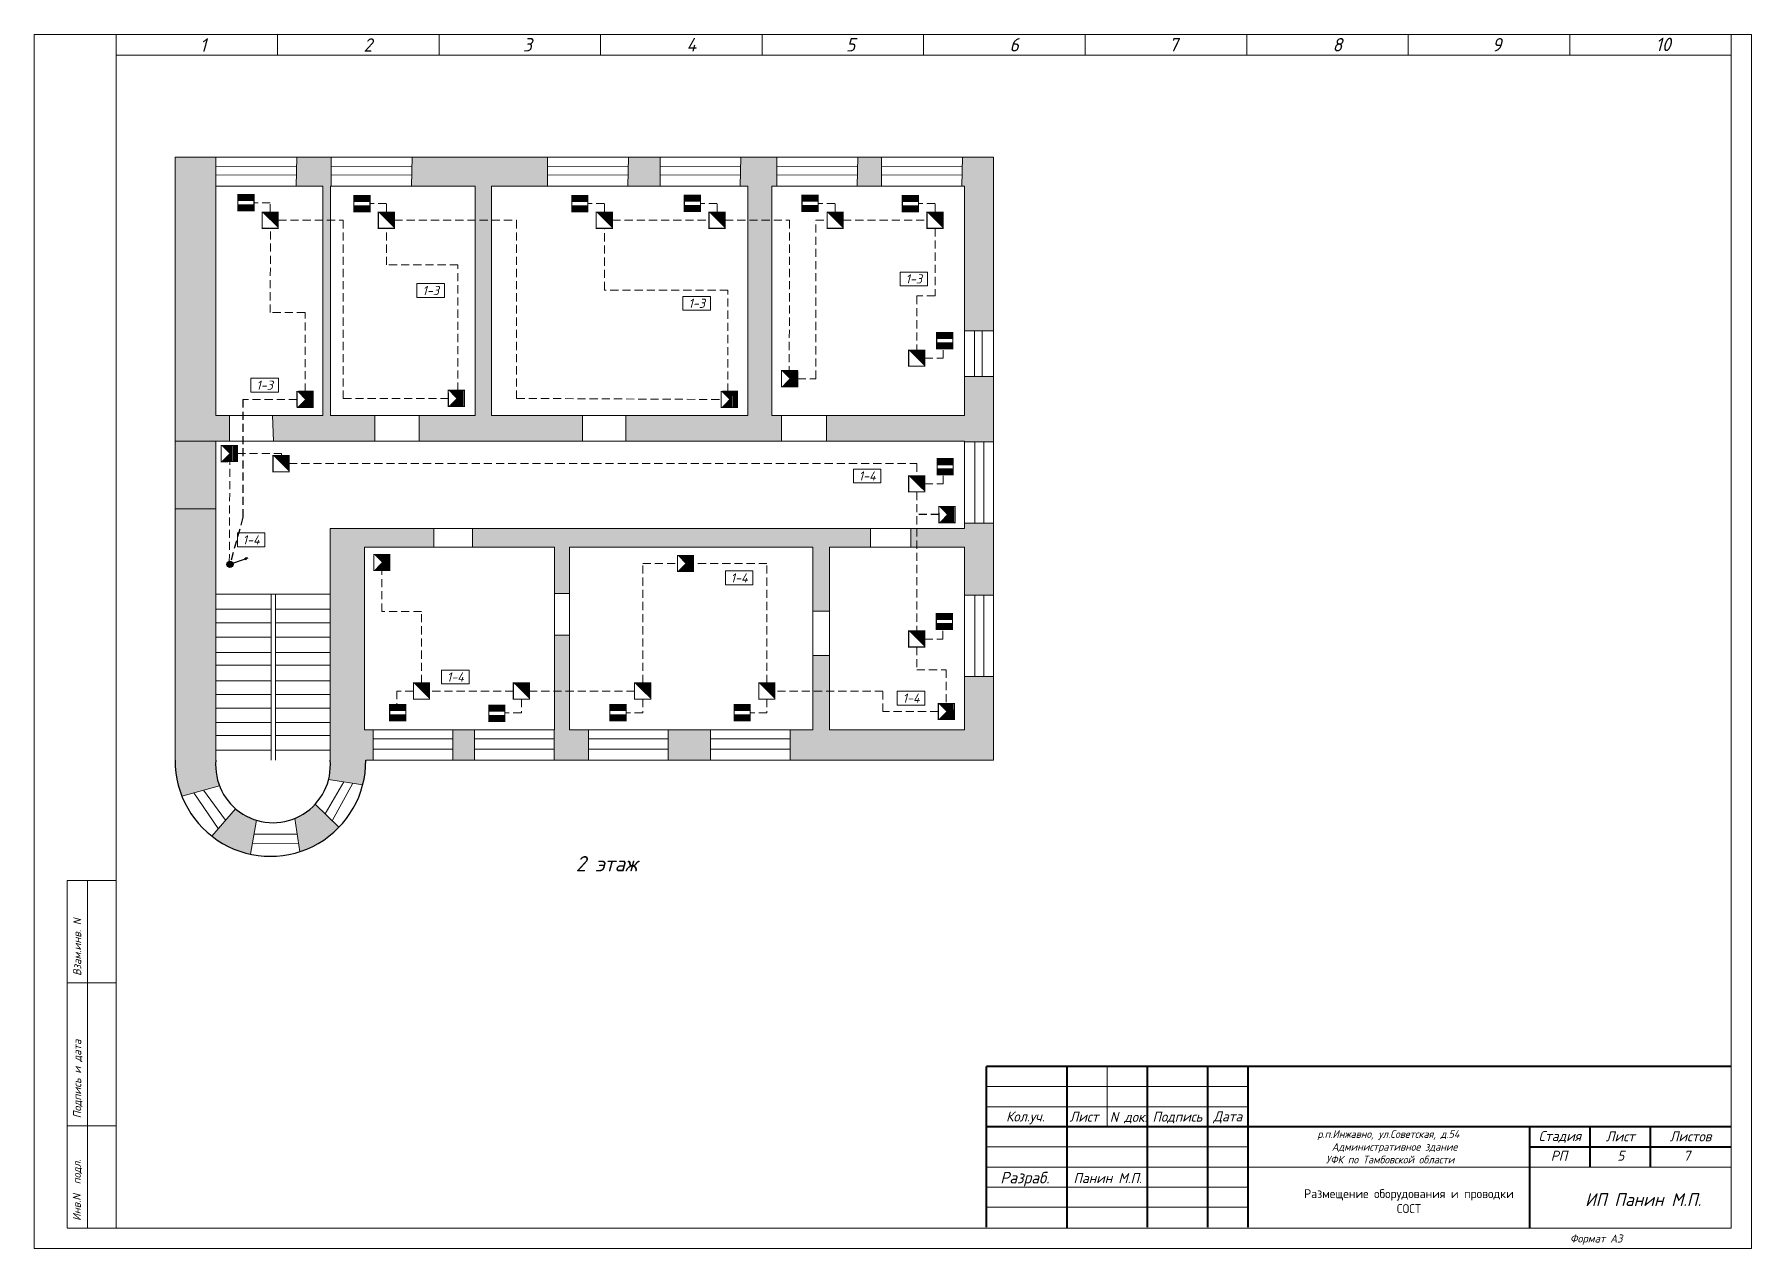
# Model space of a CAD drawing. Header units: inches. Extents: x -24 to 3888, y 393 to 1828.
# Drawn here: x 1377.4 to 1511.8, y 1169.9 to 1265 of the extents above; entities that cross this region are included whole.
import ezdxf

# ---------------------------------------------------------------- set-up
doc = ezdxf.new("R2010")
doc.units = ezdxf.units.IN
doc.header["$MEASUREMENT"] = 0
doc.linetypes.add('Caddy_Solid', pattern=[0])
doc.linetypes.add('HIDDEN2', pattern=[4.7625, 3.175, -1.5875])
doc.layers.get('0').transparency = 0.7
for name, color, linetype in [('BLK_12_THHN', 9, 'Continuous'), ('DESC', 7, 'Continuous'), ('LINK', 9, 'Continuous')]:
    doc.layers.add(name, color=color, linetype=linetype)
doc.styles.get("Standard").update_dxf_attribs({"font": 'GOST_Common Italic_0.ttf'})

msp = doc.modelspace()

# ---------------------------------------------------------------- texts
at = {"layer": 'DESC', "lineweight": 13}
for s, height, p in [('1', 1.05, (1390.33, 1263.6)), ('2', 1.05, (1403.13, 1263.6)), ('3', 1.05, (1415.61, 1263.62)), ('4', 1.05, (1428.41, 1263.62)), ('5', 1.05, (1440.89, 1263.62)), ('6', 1.05, (1453.69, 1263.62)), ('7', 1.05, (1466.17, 1263.62)), ('8', 1.05, (1478.97, 1263.62)), ('9', 1.05, (1491.45, 1263.62)), ('10', 1.048, (1504.25, 1263.65)), ('Формат А3', 0.629, (1497.55, 1170.4))]:
    msp.add_text(s, height=height, dxfattribs=at).set_placement(p)
for s, p in [('Взам.инв. N', (1381.04, 1191.27)), ('Подпись и дата', (1381.04, 1180.12)), ('Инв.N  подл.', (1381.01, 1172.09))]:
    msp.add_text(s, height=0.6288, rotation=90, dxfattribs=at).set_placement(p)
at = {"layer": 'DESC', "color": 7, "lineweight": 15}
for s, p in [('Кол.уч.', (1453.42, 1179.87)), ('Лист', (1458.39, 1179.86)), ('N док.', (1461.54, 1179.84)), ('РП', (1496.05, 1176.8)), ('5', (1501.25, 1176.8)), ('7', (1506.43, 1176.8))]:
    msp.add_text(s, height=0.787, dxfattribs=at).set_placement(p)
at = {"layer": 'DESC', "color": 0, "char_height": 0.72, "width": 2.16, "attachment_point": 5}
for s, insert in [('1-3', (1446.2, 1245.82)), ('1-3', (1408.39, 1244.91)), ('1-3', (1429.21, 1243.91)), ('1-3', (1395.39, 1237.5)), ('1-4', (1442.55, 1230.4)), ('1-4', (1394.34, 1225.4)), ('1-4', (1432.53, 1222.42)), ('1-4', (1410.32, 1214.66)), ('1-4', (1445.99, 1213.01))]:
    msp.add_mtext(s, dxfattribs=dict(at, insert=insert))
at = {"layer": 'DESC', "color": 0, "linetype": 'HIDDEN2', "ltscale": 0.3, "insert": (1419.75, 1200.65), "char_height": 1.2, "attachment_point": 1}
msp.add_mtext_dynamic_manual_height_columns('2 этаж', width=37.2731, gutter_width=1, heights=[2.89], dxfattribs=at)
at = {"layer": 'DESC', "lineweight": 15, "char_height": 0.787, "attachment_point": 5}
for s, insert, width in [('Подпись', (1466.83, 1180.19), 4.725), ('Дата', (1470.77, 1180.19), 3.15), ('Панин М.П.', (1461.37, 1175.44), 6.3)]:
    msp.add_mtext(s, dxfattribs=dict(at, insert=insert, width=width))
at = {"layer": 'DESC', "color": 0, "lineweight": 15, "insert": (1454.18, 1179.19), "char_height": 0.6, "attachment_point": 1}
msp.add_mtext_dynamic_manual_height_columns('\\pi23.60412;р.п.Инжавно, ул.Советская, д.54\\P\\pi24.36617; Административное здание \\P\\pi24.27003;УФК по Тамбовской области', width=59.1919, gutter_width=1, heights=[0], dxfattribs=at)
at = {"layer": 'DESC', "color": 0, "lineweight": 15, "attachment_point": 5}
for s, insert, char_height, width in [('Стадия', (1496.76, 1178.67), 0.787, 4.725), ('Лист', (1501.49, 1178.71), 0.787, 5.67), ('Листов', (1506.99, 1178.71), 0.787, 5.3325), ('Разраб.', (1454.89, 1175.36), 0.9, 7.0924), ('{\\fGOST Common|b0|i0|c204|p34;Размещение оборудования и проводки\\PСОСТ}', (1484.95, 1173.64), 0.7, 25.2)]:
    msp.add_mtext(s, dxfattribs=dict(at, insert=insert, char_height=char_height, width=width))
at = {"layer": 'DESC', "lineweight": 15, "insert": (1493.93, 1174.26), "char_height": 1, "attachment_point": 1}
msp.add_mtext_dynamic_manual_height_columns('\\pi4.80835;ИП Панин М.П.', width=17.9743, gutter_width=1, heights=[1.74], dxfattribs=at)

# ---------------------------------------------------------------- blocks, each defined once
blk = doc.blocks.new('Звуковой')
blk.add_lwpolyline([(0.1, 2.9, 0, 4, 0), (1.5, 1.51, 4, 4, 0)], format="xyseb")
at = {"const_width": 0.2}
blk.add_lwpolyline([(0, 0), (0, 3), (3, 3), (3, 0)], close=True, dxfattribs=at)
blk = doc.blocks.new('Объем')
at = {"const_width": 0.2}
blk.add_lwpolyline([(0, 0), (0, 3), (3, 3), (3, 0)], close=True, dxfattribs=at)
for points in [[(0.21, 2.94), (0.21, 0.09)], [(0.41, 2.94), (0.41, 0.09)], [(0.61, 2.94), (0.61, 0.09)], [(0.8, 2.94), (0.8, 0.09)], [(1.01, 2.94), (1.01, 0.09)], [(1.21, 2.94), (1.21, 0.09)], [(1.39, 1.52), (2.81, 2.97)], [(1.39, 2.94), (1.39, 0.09)], [(1.39, 1.48), (2.82, 0.03)], [(1.56, 2.93), (1.56, 1.76)], [(1.56, 0.09), (1.56, 1.25)], [(1.74, 0.06), (1.74, 1.05)], [(1.76, 2.94), (1.76, 1.94)], [(1.94, 2.95), (1.94, 2.15)], [(1.94, 0.06), (1.94, 0.87)], [(2.13, 2.93), (2.13, 2.33)], [(2.13, 0.05), (2.13, 0.66)], [(2.3, 2.93), (2.3, 2.52)], [(2.31, 0.06), (2.31, 0.48)], [(2.49, 2.94), (2.49, 2.7)], [(2.49, 0.07), (2.49, 0.29)]]:
    blk.add_lwpolyline(points, dxfattribs=at)

# ---------------------------------------------------------------- hatches: boundary and pattern name
at = {"layer": 'BLK_12_THHN'}
h = msp.add_hatch(color=0, dxfattribs=at)
h.dxf.hatch_style = 1
h.paths.add_polyline_path([(1392.93, 1223.48, -1), (1392.43, 1223.48, -1)])
h = msp.add_hatch(color=0, dxfattribs=at)
h.dxf.hatch_style = 1
h.paths.add_polyline_path([(1394.07, 1223.95), (1393.9, 1223.89), (1393.93, 1223.81)])
h.paths.add_polyline_path([(1393.88, 1223.97), (1393.9, 1223.89), (1394.07, 1223.95)])
at = {"layer": 'DESC'}
h = msp.add_hatch(color=0, dxfattribs=at)
h.dxf.hatch_style = 1
h.paths.add_polyline_path([(1388.4, 1233.13), (1391.58, 1233.13), (1392.64, 1233.13), (1392.64, 1235.13), (1391.58, 1235.13), (1391.58, 1253.08), (1391.58, 1255.34), (1388.4, 1255.34)])
h.paths.add_polyline_path([(1399.95, 1253.08), (1399.95, 1235.13), (1396.01, 1235.13), (1396.08, 1233.13), (1404.03, 1233.13), (1404.03, 1235.13), (1400.55, 1235.13), (1400.55, 1253.08), (1400.6, 1253.08), (1400.6, 1255.34), (1397.91, 1255.34), (1397.87, 1253.08)])
h.paths.add_polyline_path([(1406.93, 1255.34), (1406.88, 1253.08), (1411.86, 1253.08), (1411.86, 1235.13), (1407.49, 1235.13), (1407.49, 1233.13), (1420.28, 1233.13), (1420.28, 1235.13), (1413.15, 1235.13), (1413.15, 1253.08), (1417.53, 1253.08), (1417.53, 1255.34)])
h.paths.add_polyline_path([(1426.34, 1253.08), (1426.34, 1255.34), (1423.86, 1255.34), (1423.81, 1253.08)], flags=17)
h.paths.add_polyline_path([(1435.09, 1253.08), (1435.48, 1253.08), (1435.48, 1255.34), (1432.67, 1255.34), (1432.62, 1253.08), (1433.2, 1253.08), (1433.2, 1235.13), (1423.65, 1235.13), (1423.65, 1233.13), (1435.85, 1233.13), (1435.85, 1235.13), (1435.09, 1235.13)])
h.paths.add_polyline_path([(1441.77, 1253.08), (1443.68, 1253.08), (1443.68, 1255.34), (1441.81, 1255.34)])
h.paths.add_polyline_path([(1450.17, 1253.08), (1450.17, 1241.75), (1452.44, 1241.75), (1452.44, 1255.34), (1450.01, 1255.34), (1449.96, 1253.08)])
at = {"layer": 'DESC', "lineweight": 15}
h = msp.add_hatch(color=0, dxfattribs=at)
h.dxf.hatch_style = 1
h.paths.add_polyline_path([(1393.3, 1251.62), (1393.3, 1251.15), (1394.56, 1251.15), (1394.56, 1251.62)])
h.paths.add_polyline_path([(1394.56, 1251.95), (1394.56, 1252.41), (1393.3, 1252.41), (1393.3, 1251.95)])
h = msp.add_hatch(color=0, dxfattribs=at)
h.dxf.hatch_style = 1
h.paths.add_polyline_path([(1402.38, 1251.55), (1402.38, 1251.08), (1403.64, 1251.08), (1403.64, 1251.55)])
h.paths.add_polyline_path([(1403.64, 1251.87), (1403.64, 1252.34), (1402.38, 1252.34), (1402.38, 1251.87)])
h = msp.add_hatch(color=0, dxfattribs=at)
h.dxf.hatch_style = 1
h.paths.add_polyline_path([(1419.43, 1251.55), (1419.43, 1251.08), (1420.69, 1251.08), (1420.69, 1251.55)])
h.paths.add_polyline_path([(1420.69, 1251.87), (1420.69, 1252.34), (1419.43, 1252.34), (1419.43, 1251.87)])
h = msp.add_hatch(color=0, dxfattribs=at)
h.dxf.hatch_style = 1
h.paths.add_polyline_path([(1428.24, 1251.57), (1428.24, 1251.1), (1429.5, 1251.1), (1429.5, 1251.57)])
h.paths.add_polyline_path([(1429.5, 1251.9), (1429.5, 1252.36), (1428.24, 1252.36), (1428.24, 1251.9)])
h = msp.add_hatch(color=0, dxfattribs=at)
h.dxf.hatch_style = 1
h.paths.add_polyline_path([(1437.45, 1251.57), (1437.45, 1251.1), (1438.71, 1251.1), (1438.71, 1251.57)])
h.paths.add_polyline_path([(1438.71, 1251.9), (1438.71, 1252.36), (1437.45, 1252.36), (1437.45, 1251.9)])
h = msp.add_hatch(color=0, dxfattribs=at)
h.dxf.hatch_style = 1
h.paths.add_polyline_path([(1445.3, 1251.55), (1445.3, 1251.08), (1446.56, 1251.08), (1446.56, 1251.55)])
h.paths.add_polyline_path([(1446.56, 1251.87), (1446.56, 1252.34), (1445.3, 1252.34), (1445.3, 1251.87)])
h = msp.add_hatch(color=0, dxfattribs=at)
h.dxf.hatch_style = 1
h.paths.add_polyline_path([(1447.99, 1240.82), (1447.99, 1240.35), (1449.25, 1240.35), (1449.25, 1240.82)])
h.paths.add_polyline_path([(1449.25, 1241.15), (1449.25, 1241.61), (1447.99, 1241.61), (1447.99, 1241.15)])
at = {"layer": 'DESC'}
h = msp.add_hatch(color=0, dxfattribs=at)
h.dxf.hatch_style = 1
h.paths.add_polyline_path([(1403.22, 1224.82), (1408.63, 1224.82), (1408.63, 1226.28), (1400.52, 1226.28), (1400.52, 1208.14, -0.083975), (1400.4, 1206.65), (1403.08, 1206.23, 0.06482), (1403.31, 1208.14), (1403.89, 1208.14), (1403.89, 1210.54), (1403.22, 1210.54)])
h.paths.add_polyline_path([(1411.67, 1226.28), (1411.67, 1224.82), (1418.09, 1224.82), (1418.09, 1221.19), (1419.26, 1221.19), (1419.26, 1224.82), (1438.3, 1224.82), (1438.3, 1219.81), (1439.6, 1219.81), (1439.6, 1224.82), (1442.8, 1224.82), (1442.8, 1226.28)])
h.paths.add_polyline_path([(1452.44, 1233.08), (1452.44, 1238.18), (1450.17, 1238.18), (1450.17, 1235.13), (1439.36, 1235.13), (1439.36, 1233.13), (1450.17, 1233.13), (1450.17, 1233.08)])
h.paths.add_polyline_path([(1450.17, 1224.82), (1450.17, 1221.06), (1452.44, 1221.06), (1452.44, 1226.71), (1450.17, 1226.71), (1450.17, 1226.28), (1445.97, 1226.28), (1445.97, 1224.82)])
h.paths.add_polyline_path([(1452.44, 1214.69), (1450.17, 1214.69), (1450.17, 1210.54), (1439.6, 1210.54), (1439.6, 1216.34), (1438.3, 1216.34), (1438.3, 1210.54), (1436.53, 1210.54), (1436.53, 1208.14), (1452.44, 1208.14)])
at = {"layer": 'DESC', "lineweight": 15}
h = msp.add_hatch(color=0, dxfattribs=at)
h.dxf.hatch_style = 1
h.paths.add_polyline_path([(1448.03, 1230.96), (1448.03, 1230.49), (1449.29, 1230.49), (1449.29, 1230.96)])
h.paths.add_polyline_path([(1449.29, 1231.28), (1449.29, 1231.75), (1448.03, 1231.75), (1448.03, 1231.28)])
at = {"layer": 'DESC'}
h = msp.add_hatch(color=0, dxfattribs=at)
h.dxf.hatch_style = 1
h.paths.add_polyline_path([(1391.58, 1227.82), (1388.4, 1227.82), (1388.4, 1208.14, 0.096484), (1388.92, 1205.34), (1391.86, 1206.15, -0.11354), (1391.58, 1208.14)])
h.paths.add_polyline_path([(1394.75, 1203.45, -0.105182), (1393.12, 1204.35), (1391.27, 1202.21, 0.112863), (1394.28, 1200.8)])
h.paths.add_polyline_path([(1401.2, 1202.9), (1399.35, 1204.7, -0.109697), (1397.75, 1203.59), (1398.14, 1200.99, 0.122737)])
at = {"layer": 'DESC', "lineweight": 15}
h = msp.add_hatch(color=0, dxfattribs=at)
h.dxf.hatch_style = 1
h.paths.add_polyline_path([(1447.96, 1218.84), (1447.96, 1218.38), (1449.22, 1218.38), (1449.22, 1218.84)])
h.paths.add_polyline_path([(1449.22, 1219.17), (1449.22, 1219.64), (1447.96, 1219.64), (1447.96, 1219.17)])
at = {"layer": 'DESC'}
h = msp.add_hatch(color=0, dxfattribs=at)
h.dxf.hatch_style = 1
h.paths.add_polyline_path([(1426.97, 1210.54), (1426.97, 1208.14), (1430.3, 1208.14), (1430.3, 1210.54)])
h.paths.add_polyline_path([(1420.75, 1208.14), (1420.75, 1210.54), (1419.26, 1210.54), (1419.26, 1217.94), (1418.09, 1217.94), (1418.09, 1210.54), (1418.06, 1208.14)])
h.paths.add_polyline_path([(1411.83, 1210.54), (1410.12, 1210.54), (1410.12, 1208.14), (1411.83, 1208.14)])
at = {"layer": 'DESC', "lineweight": 15}
h = msp.add_hatch(color=0, dxfattribs=at)
h.dxf.hatch_style = 1
h.paths.add_polyline_path([(1405.18, 1211.71), (1405.18, 1211.24), (1406.44, 1211.24), (1406.44, 1211.71)])
h.paths.add_polyline_path([(1406.44, 1212.04), (1406.44, 1212.5), (1405.18, 1212.5), (1405.18, 1212.04)])
h = msp.add_hatch(color=0, dxfattribs=at)
h.dxf.hatch_style = 1
h.paths.add_polyline_path([(1412.94, 1211.66), (1412.94, 1211.19), (1414.2, 1211.19), (1414.2, 1211.66)])
h.paths.add_polyline_path([(1414.2, 1211.99), (1414.2, 1212.45), (1412.94, 1212.45), (1412.94, 1211.99)])
h = msp.add_hatch(color=0, dxfattribs=at)
h.dxf.hatch_style = 1
h.paths.add_polyline_path([(1422.42, 1211.71), (1422.42, 1211.24), (1423.68, 1211.24), (1423.68, 1211.71)])
h.paths.add_polyline_path([(1423.68, 1212.04), (1423.68, 1212.5), (1422.42, 1212.5), (1422.42, 1212.04)])
h = msp.add_hatch(color=0, dxfattribs=at)
h.dxf.hatch_style = 1
h.paths.add_polyline_path([(1432.14, 1211.71), (1432.14, 1211.24), (1433.4, 1211.24), (1433.4, 1211.71)])
h.paths.add_polyline_path([(1433.4, 1212.04), (1433.4, 1212.5), (1432.14, 1212.5), (1432.14, 1212.04)])
at = {"layer": 'LINK'}
h = msp.add_hatch(color=0, dxfattribs=at)
h.dxf.hatch_style = 1
h.paths.add_polyline_path([(1391.58, 1233.13), (1388.4, 1233.13), (1388.4, 1227.82), (1391.58, 1227.82)])

# ---------------------------------------------------------------- linework, layer by layer
at = {"layer": 'BLK_12_THHN', "color": 0, "lineweight": 15}
for p, q in [((1388.4, 1255.34), (1452.44, 1255.34)), ((1388.4, 1208.14), (1388.4, 1255.34)), ((1391.58, 1253.08), (1391.58, 1255.34)), ((1397.87, 1253.08), (1397.91, 1255.34)), ((1400.6, 1253.08), (1400.6, 1255.34)), ((1406.88, 1253.08), (1406.93, 1255.34)), ((1417.53, 1253.08), (1417.53, 1255.34)), ((1423.81, 1253.08), (1423.86, 1255.34)), ((1426.34, 1253.08), (1426.34, 1255.34)), ((1432.62, 1253.08), (1432.67, 1255.34)), ((1435.48, 1253.08), (1435.48, 1255.34)), ((1441.77, 1253.08), (1441.81, 1255.34)), ((1443.68, 1253.08), (1443.68, 1255.34)), ((1449.96, 1253.08), (1450.01, 1255.34)), ((1452.44, 1255.34), (1452.44, 1208.14)), ((1391.58, 1254.61), (1397.9, 1254.64)), ((1391.58, 1253.97), (1397.89, 1253.93)), ((1400.6, 1254.61), (1406.92, 1254.64)), ((1400.6, 1253.97), (1406.9, 1253.93)), ((1417.53, 1254.61), (1423.84, 1254.64)), ((1417.53, 1253.97), (1423.83, 1253.93)), ((1426.34, 1254.61), (1432.65, 1254.64)), ((1426.34, 1253.97), (1432.64, 1253.93)), ((1435.48, 1254.61), (1441.8, 1254.64)), ((1435.48, 1253.97), (1441.78, 1253.93)), ((1443.68, 1254.61), (1449.99, 1254.64)), ((1443.68, 1253.97), (1449.98, 1253.93)), ((1391.58, 1253.08), (1399.95, 1253.08)), ((1391.58, 1253.08), (1391.58, 1235.13)), ((1399.95, 1253.08), (1399.95, 1235.13)), ((1400.55, 1253.08), (1411.86, 1253.08)), ((1400.55, 1235.13), (1400.55, 1253.08)), ((1411.86, 1253.08), (1411.86, 1235.13)), ((1413.15, 1253.08), (1433.2, 1253.08)), ((1413.15, 1235.13), (1413.15, 1253.08)), ((1433.2, 1253.08), (1433.2, 1235.13)), ((1435.09, 1253.08), (1450.17, 1253.08)), ((1435.09, 1235.13), (1435.09, 1253.08)), ((1450.17, 1253.08), (1450.17, 1235.13)), ((1450.17, 1241.75), (1452.44, 1241.75)), ((1450.95, 1241.75), (1450.95, 1238.18)), ((1451.55, 1241.75), (1451.55, 1238.18)), ((1450.17, 1238.18), (1452.44, 1238.18)), ((1399.95, 1235.13), (1391.58, 1235.13)), ((1392.64, 1235.13), (1392.64, 1233.13)), ((1396.01, 1235.13), (1396.08, 1233.13)), ((1411.86, 1235.13), (1400.55, 1235.13)), ((1404.03, 1235.13), (1404.03, 1233.13)), ((1407.49, 1235.13), (1407.49, 1233.13)), ((1433.2, 1235.13), (1413.15, 1235.13)), ((1420.28, 1235.13), (1420.28, 1233.13)), ((1423.65, 1233.13), (1423.65, 1235.13)), ((1450.17, 1235.13), (1435.09, 1235.13)), ((1435.85, 1235.13), (1435.85, 1233.13)), ((1439.36, 1235.13), (1439.36, 1233.13)), ((1391.58, 1233.13), (1388.4, 1233.13)), ((1391.58, 1233.13), (1391.58, 1208.14)), ((1391.58, 1233.13), (1450.17, 1233.13)), ((1450.17, 1233.13), (1450.17, 1226.28)), ((1450.17, 1233.08), (1452.44, 1233.08)), ((1450.98, 1233.08), (1450.98, 1226.71)), ((1451.69, 1233.08), (1451.69, 1226.71)), ((1391.58, 1227.82), (1388.4, 1227.82)), ((1450.17, 1226.28), (1400.52, 1226.28)), ((1400.52, 1226.28), (1400.52, 1208.14)), ((1408.63, 1226.28), (1408.63, 1224.82)), ((1411.67, 1226.28), (1411.67, 1224.82)), ((1442.8, 1226.28), (1442.8, 1224.82)), ((1445.97, 1226.28), (1445.97, 1224.82)), ((1450.17, 1226.71), (1452.44, 1226.71)), ((1403.22, 1224.82), (1418.09, 1224.82)), ((1403.22, 1210.54), (1403.22, 1224.82)), ((1418.09, 1224.82), (1418.09, 1210.54)), ((1419.26, 1224.82), (1419.26, 1210.54)), ((1438.3, 1224.82), (1419.26, 1224.82)), ((1438.3, 1210.54), (1438.3, 1224.82)), ((1439.6, 1224.82), (1450.17, 1224.82)), ((1439.6, 1210.54), (1439.6, 1224.82)), ((1450.17, 1224.82), (1450.17, 1210.54)), ((1391.58, 1221.15), (1400.52, 1221.15)), ((1395.9, 1221.15), (1395.9, 1208.14)), ((1396.25, 1221.15), (1396.25, 1208.14)), ((1418.09, 1221.19), (1419.26, 1221.19)), ((1450.17, 1221.06), (1452.44, 1221.06)), ((1450.98, 1221.06), (1450.98, 1214.69)), ((1451.69, 1221.06), (1451.69, 1214.69)), ((1391.58, 1219.98), (1395.9, 1219.98)), ((1396.25, 1219.98), (1400.52, 1219.98)), ((1438.3, 1219.81), (1439.6, 1219.81)), ((1391.58, 1218.9), (1395.9, 1218.9)), ((1391.58, 1217.77), (1395.9, 1217.77)), ((1396.25, 1218.9), (1400.52, 1218.9)), ((1396.25, 1217.77), (1400.52, 1217.77)), ((1418.09, 1217.94), (1419.26, 1217.94)), ((1391.58, 1216.58), (1395.9, 1216.58)), ((1396.25, 1216.58), (1400.52, 1216.58)), ((1438.3, 1216.34), (1439.6, 1216.34)), ((1391.58, 1215.59), (1395.9, 1215.59)), ((1396.25, 1215.59), (1400.52, 1215.59)), ((1391.58, 1214.37), (1395.9, 1214.37)), ((1396.25, 1214.37), (1400.52, 1214.37)), ((1450.17, 1214.69), (1452.44, 1214.69)), ((1391.58, 1213.3), (1395.9, 1213.3)), ((1396.25, 1213.3), (1400.52, 1213.3)), ((1391.58, 1212.22), (1395.9, 1212.22)), ((1391.58, 1211.09), (1395.9, 1211.09)), ((1396.25, 1212.22), (1400.52, 1212.22)), ((1396.25, 1211.09), (1400.52, 1211.09)), ((1391.58, 1210.08), (1395.9, 1210.08)), ((1396.25, 1210.08), (1400.52, 1210.08)), ((1418.09, 1210.54), (1403.22, 1210.54)), ((1403.89, 1210.54), (1403.89, 1208.14)), ((1403.89, 1209.82), (1410.12, 1209.82)), ((1410.12, 1210.54), (1410.12, 1208.14)), ((1411.83, 1210.54), (1411.83, 1208.14)), ((1411.83, 1209.82), (1418.06, 1209.82)), ((1418.06, 1210.54), (1418.06, 1208.14)), ((1419.26, 1210.54), (1438.3, 1210.54)), ((1420.75, 1210.54), (1420.75, 1208.14)), ((1420.75, 1209.82), (1426.97, 1209.82)), ((1426.97, 1210.54), (1426.97, 1208.14)), ((1430.3, 1210.54), (1430.3, 1208.14)), ((1430.3, 1209.82), (1436.53, 1209.82)), ((1436.53, 1210.54), (1436.53, 1208.14)), ((1450.17, 1210.54), (1439.6, 1210.54)), ((1391.58, 1208.93), (1395.9, 1208.93)), ((1396.25, 1208.93), (1400.52, 1208.93)), ((1403.89, 1209.01), (1410.12, 1209.01)), ((1411.83, 1209.01), (1418.06, 1209.01)), ((1420.75, 1209.01), (1426.97, 1209.01)), ((1430.3, 1209.01), (1436.53, 1209.01)), ((1452.44, 1208.14), (1403.31, 1208.14)), ((1388.92, 1205.34), (1391.86, 1206.15)), ((1389.84, 1205.59), (1391.77, 1202.8)), ((1390.62, 1205.81), (1392.33, 1203.45)), ((1401.58, 1206.47), (1400.13, 1203.94)), ((1400.4, 1206.65), (1403.08, 1206.23)), ((1402.29, 1206.36), (1400.69, 1203.4)), ((1391.27, 1202.21), (1393.12, 1204.35)), ((1399.35, 1204.7), (1401.2, 1202.9)), ((1394.75, 1203.45), (1394.28, 1200.8)), ((1397.75, 1203.59), (1398.14, 1200.99)), ((1394.42, 1201.63), (1398.04, 1201.66)), ((1394.55, 1202.35), (1397.93, 1202.37))]:
    msp.add_line(p, q, dxfattribs=at)
at = {"layer": 'BLK_12_THHN', "color": 0}
for p, q in [((1394.07, 1223.95), (1392.96, 1223.57)), ((1394.07, 1223.95), (1393.88, 1223.97)), ((1393.93, 1223.81), (1393.88, 1223.97))]:
    msp.add_line(p, q, dxfattribs=at)
msp.add_circle((1392.68, 1223.48), 0.249, dxfattribs=at)
for centre, radius, start, end in [((1395.85, 1208.09), 7.46, 179.5769, 0.4231), ((1396.05, 1207.75), 4.49, 174.9099, 5.0901)]:
    msp.add_arc(centre, radius, start, end, dxfattribs=at)
at = {"layer": 'DESC', "linetype": 'Caddy_Solid', "lineweight": 15}
for p, q in [((1383.77, 1263.36), (1383.77, 1264.96)), ((1396.41, 1263.36), (1396.41, 1264.96)), ((1409.05, 1263.36), (1409.05, 1264.96)), ((1421.69, 1263.36), (1421.69, 1264.96)), ((1434.33, 1263.36), (1434.33, 1264.96)), ((1446.97, 1263.36), (1446.97, 1264.96)), ((1459.61, 1263.36), (1459.61, 1264.96)), ((1472.25, 1263.36), (1472.25, 1264.96)), ((1484.89, 1263.36), (1484.89, 1264.96)), ((1497.53, 1263.36), (1497.53, 1264.96)), ((1510.17, 1263.36), (1510.17, 1264.96)), ((1383.77, 1263.34), (1510.17, 1263.34)), ((1383.77, 1263.34), (1383.77, 1171.52)), ((1510.17, 1263.34), (1510.17, 1171.52)), ((1379.93, 1171.54), (1379.93, 1198.74)), ((1379.93, 1198.74), (1383.77, 1198.74)), ((1381.53, 1198.74), (1381.53, 1171.54)), ((1379.93, 1190.72), (1383.77, 1190.72)), ((1379.93, 1179.54), (1383.77, 1179.54)), ((1510.17, 1171.52), (1379.93, 1171.52))]:
    msp.add_line(p, q, dxfattribs=at)
at = {"layer": 'DESC', "color": 0, "linetype": 'HIDDEN2', "lineweight": 15, "ltscale": 0.2}
for p, q in [((1395.83, 1251.77), (1394.54, 1251.77)), ((1395.83, 1251.04), (1395.83, 1251.77)), ((1404.92, 1251.71), (1403.62, 1251.71)), ((1404.92, 1251.04), (1404.92, 1251.71)), ((1421.98, 1251.71), (1420.68, 1251.71)), ((1421.98, 1251.04), (1421.98, 1251.71)), ((1430.8, 1251.71), (1429.51, 1251.71)), ((1430.8, 1251.04), (1430.8, 1251.71)), ((1440.04, 1251.71), (1438.74, 1251.71)), ((1440.04, 1251.04), (1440.04, 1251.71)), ((1447.86, 1251.71), (1446.57, 1251.71)), ((1447.86, 1251.04), (1447.86, 1251.71)), ((1396.46, 1250.41), (1401.55, 1250.41)), ((1401.55, 1250.41), (1401.55, 1236.47)), ((1405.55, 1250.41), (1415.11, 1250.41)), ((1415.11, 1250.41), (1415.11, 1236.47)), ((1422.61, 1250.41), (1430.17, 1250.41)), ((1431.43, 1250.41), (1436.48, 1250.41)), ((1436.48, 1250.41), (1436.45, 1238.61)), ((1438.52, 1238.01), (1438.52, 1250.41)), ((1438.52, 1250.41), (1439.41, 1250.41)), ((1440.67, 1250.41), (1447.23, 1250.41)), ((1395.83, 1243.19), (1395.85, 1249.78)), ((1404.92, 1246.92), (1404.92, 1249.78)), ((1421.98, 1244.95), (1421.98, 1249.78)), ((1447.86, 1249.78), (1447.86, 1244.49)), ((1410.52, 1246.92), (1404.92, 1246.92)), ((1410.52, 1237.07), (1410.52, 1246.92)), ((1431.65, 1244.95), (1421.98, 1244.95)), ((1431.65, 1236.99), (1431.65, 1244.95)), ((1447.86, 1244.49), (1446.43, 1244.49)), ((1446.43, 1244.49), (1446.43, 1240.24)), ((1398.56, 1243.19), (1395.83, 1243.19)), ((1398.56, 1237.01), (1398.56, 1243.19)), ((1447.06, 1239.61), (1448.51, 1239.61)), ((1448.51, 1239.61), (1448.51, 1240.29)), ((1437.11, 1238.01), (1438.52, 1238.01)), ((1397.93, 1236.38), (1393.7, 1236.38)), ((1401.55, 1236.47), (1409.77, 1236.47)), ((1415.11, 1236.47), (1431.13, 1236.38)), ((1392.63, 1223.65), (1392.67, 1231.52)), ((1393.26, 1232.15), (1396.71, 1232.15)), ((1396.71, 1232.15), (1396.71, 1231.99)), ((1397.31, 1231.36), (1446.43, 1231.36)), ((1446.43, 1231.36), (1446.43, 1230.41)), ((1447.06, 1229.78), (1448.51, 1229.78)), ((1448.51, 1229.78), (1448.51, 1230.46)), ((1446.43, 1229.15), (1446.43, 1218.27)), ((1424.98, 1214.19), (1424.98, 1223.54)), ((1424.98, 1223.54), (1427.7, 1223.54)), ((1434.7, 1223.55), (1428.96, 1223.55)), ((1434.7, 1214.19), (1434.7, 1223.55)), ((1404.57, 1219.79), (1404.56, 1223)), ((1407.67, 1219.79), (1404.57, 1219.79)), ((1407.67, 1214.19), (1407.67, 1219.79)), ((1448.47, 1217.63), (1448.48, 1218.31)), ((1446.43, 1217.01), (1446.43, 1215.23)), ((1447.06, 1217.63), (1448.47, 1217.63)), ((1446.43, 1215.23), (1448.72, 1215.23)), ((1448.72, 1215.23), (1448.74, 1212.58)), ((1407.04, 1213.56), (1405.74, 1213.56)), ((1405.74, 1213.56), (1405.74, 1212.5)), ((1414.86, 1213.56), (1408.3, 1213.56)), ((1415.49, 1212.93), (1415.49, 1211.87)), ((1424.35, 1213.56), (1416.12, 1213.56)), ((1424.98, 1212.93), (1424.98, 1211.87)), ((1434.7, 1212.93), (1434.7, 1211.87)), ((1443.78, 1213.56), (1435.33, 1213.56)), ((1443.78, 1211.95), (1443.78, 1213.56)), ((1415.49, 1211.87), (1414.2, 1211.87)), ((1424.98, 1211.87), (1423.69, 1211.87)), ((1434.7, 1211.87), (1433.41, 1211.87)), ((1448.11, 1211.95), (1443.78, 1211.95))]:
    msp.add_line(p, q, dxfattribs=at)
at = {"layer": 'DESC', "color": 7, "lineweight": 15}
for p, q in [((1461.33, 1184.18), (1461.33, 1179.46)), ((1451.88, 1182.61), (1472.35, 1182.61)), ((1451.88, 1181.03), (1472.35, 1181.03)), ((1451.88, 1177.88), (1472.35, 1177.88)), ((1451.88, 1176.31), (1472.35, 1176.31)), ((1472.35, 1176.31), (1510.15, 1176.31)), ((1451.88, 1174.73), (1472.35, 1174.73)), ((1451.88, 1173.16), (1472.35, 1173.16))]:
    msp.add_line(p, q, dxfattribs=at)
at = {"layer": 'DESC', "lineweight": 15}
msp.add_lwpolyline([(1377.37, 1169.92), (1511.77, 1169.92), (1511.77, 1264.96), (1377.37, 1264.96)], close=True, dxfattribs=at)
at = {"layer": 'DESC', "color": 0, "lineweight": 15, "const_width": 0.084}
for points in [[(1393.3, 1252.41), (1394.56, 1252.41), (1394.56, 1251.15), (1393.3, 1251.15), (1393.3, 1252.41)], [(1402.38, 1252.34), (1403.64, 1252.34), (1403.64, 1251.08), (1402.38, 1251.08), (1402.38, 1252.34)], [(1419.43, 1252.34), (1420.69, 1252.34), (1420.69, 1251.08), (1419.43, 1251.08), (1419.43, 1252.34)], [(1428.24, 1252.36), (1429.5, 1252.36), (1429.5, 1251.1), (1428.24, 1251.1), (1428.24, 1252.36)], [(1437.45, 1252.36), (1438.71, 1252.36), (1438.71, 1251.1), (1437.45, 1251.1), (1437.45, 1252.36)], [(1445.3, 1252.34), (1446.56, 1252.34), (1446.56, 1251.08), (1445.3, 1251.08), (1445.3, 1252.34)], [(1447.99, 1241.61), (1449.25, 1241.61), (1449.25, 1240.35), (1447.99, 1240.35), (1447.99, 1241.61)], [(1448.03, 1231.75), (1449.29, 1231.75), (1449.29, 1230.49), (1448.03, 1230.49), (1448.03, 1231.75)], [(1447.96, 1219.64), (1449.22, 1219.64), (1449.22, 1218.38), (1447.96, 1218.38), (1447.96, 1219.64)], [(1405.18, 1212.5), (1406.44, 1212.5), (1406.44, 1211.24), (1405.18, 1211.24), (1405.18, 1212.5)], [(1412.94, 1212.45), (1414.2, 1212.45), (1414.2, 1211.19), (1412.94, 1211.19), (1412.94, 1212.45)], [(1422.42, 1212.5), (1423.68, 1212.5), (1423.68, 1211.24), (1422.42, 1211.24), (1422.42, 1212.5)], [(1432.14, 1212.5), (1433.4, 1212.5), (1433.4, 1211.24), (1432.14, 1211.24), (1432.14, 1212.5)]]:
    msp.add_lwpolyline(points, dxfattribs=at)
at = {"layer": 'DESC', "color": 0, "lineweight": 15}
for points in [[(1393.3, 1252.41), (1394.56, 1252.41), (1394.56, 1251.95), (1393.3, 1251.95)], [(1394.56, 1251.15), (1393.3, 1251.15), (1393.3, 1251.62), (1394.56, 1251.62)], [(1402.38, 1252.34), (1403.64, 1252.34), (1403.64, 1251.87), (1402.38, 1251.87)], [(1403.64, 1251.08), (1402.38, 1251.08), (1402.38, 1251.55), (1403.64, 1251.55)], [(1419.43, 1252.34), (1420.69, 1252.34), (1420.69, 1251.87), (1419.43, 1251.87)], [(1420.69, 1251.08), (1419.43, 1251.08), (1419.43, 1251.55), (1420.69, 1251.55)], [(1428.24, 1252.36), (1429.5, 1252.36), (1429.5, 1251.9), (1428.24, 1251.9)], [(1429.5, 1251.1), (1428.24, 1251.1), (1428.24, 1251.57), (1429.5, 1251.57)], [(1437.45, 1252.36), (1438.71, 1252.36), (1438.71, 1251.9), (1437.45, 1251.9)], [(1438.71, 1251.1), (1437.45, 1251.1), (1437.45, 1251.57), (1438.71, 1251.57)], [(1445.3, 1252.34), (1446.56, 1252.34), (1446.56, 1251.87), (1445.3, 1251.87)], [(1446.56, 1251.08), (1445.3, 1251.08), (1445.3, 1251.55), (1446.56, 1251.55)], [(1447.99, 1241.61), (1449.25, 1241.61), (1449.25, 1241.15), (1447.99, 1241.15)], [(1449.25, 1240.35), (1447.99, 1240.35), (1447.99, 1240.82), (1449.25, 1240.82)], [(1448.03, 1231.75), (1449.29, 1231.75), (1449.29, 1231.28), (1448.03, 1231.28)], [(1449.29, 1230.49), (1448.03, 1230.49), (1448.03, 1230.96), (1449.29, 1230.96)], [(1447.96, 1219.64), (1449.22, 1219.64), (1449.22, 1219.17), (1447.96, 1219.17)], [(1449.22, 1218.38), (1447.96, 1218.38), (1447.96, 1218.84), (1449.22, 1218.84)], [(1405.18, 1212.5), (1406.44, 1212.5), (1406.44, 1212.04), (1405.18, 1212.04)], [(1412.94, 1212.45), (1414.2, 1212.45), (1414.2, 1211.99), (1412.94, 1211.99)], [(1422.42, 1212.5), (1423.68, 1212.5), (1423.68, 1212.04), (1422.42, 1212.04)], [(1432.14, 1212.5), (1433.4, 1212.5), (1433.4, 1212.04), (1432.14, 1212.04)], [(1406.44, 1211.24), (1405.18, 1211.24), (1405.18, 1211.71), (1406.44, 1211.71)], [(1414.2, 1211.19), (1412.94, 1211.19), (1412.94, 1211.66), (1414.2, 1211.66)], [(1423.68, 1211.24), (1422.42, 1211.24), (1422.42, 1211.71), (1423.68, 1211.71)], [(1433.4, 1211.24), (1432.14, 1211.24), (1432.14, 1211.71), (1433.4, 1211.71)]]:
    msp.add_lwpolyline(points, close=True, dxfattribs=at)
for points in [[(1445.12, 1246.36), (1447.28, 1246.36), (1447.28, 1245.28), (1445.12, 1245.28), (1445.12, 1246.36)], [(1407.31, 1245.45), (1409.47, 1245.45), (1409.47, 1244.37), (1407.31, 1244.37), (1407.31, 1245.45)], [(1428.13, 1244.45), (1430.29, 1244.45), (1430.29, 1243.37), (1428.13, 1243.37), (1428.13, 1244.45)], [(1394.31, 1238.04), (1396.47, 1238.04), (1396.47, 1236.96), (1394.31, 1236.96), (1394.31, 1238.04)], [(1441.47, 1230.94), (1443.63, 1230.94), (1443.63, 1229.86), (1441.47, 1229.86), (1441.47, 1230.94)], [(1393.26, 1225.94), (1395.42, 1225.94), (1395.42, 1224.86), (1393.26, 1224.86), (1393.26, 1225.94)], [(1431.45, 1222.96), (1433.61, 1222.96), (1433.61, 1221.88), (1431.45, 1221.88), (1431.45, 1222.96)], [(1409.24, 1215.2), (1411.4, 1215.2), (1411.4, 1214.12), (1409.24, 1214.12), (1409.24, 1215.2)], [(1444.91, 1213.55), (1447.07, 1213.55), (1447.07, 1212.47), (1444.91, 1212.47), (1444.91, 1213.55)]]:
    msp.add_lwpolyline(points, dxfattribs=at)
at = {"layer": 'DESC', "color": 7, "lineweight": 15, "const_width": 0.158}
for points in [[(1451.88, 1184.18), (1510.15, 1184.18)], [(1451.88, 1184.18), (1451.88, 1171.58)], [(1458.18, 1184.18), (1458.18, 1171.52)], [(1464.48, 1184.18), (1464.48, 1171.58)], [(1469.2, 1184.18), (1469.2, 1171.58)], [(1472.35, 1184.18), (1472.35, 1171.58)], [(1451.88, 1179.46), (1510.15, 1179.46)], [(1494.4, 1171.52), (1494.4, 1179.46)], [(1499.13, 1176.31), (1499.13, 1179.46)], [(1503.85, 1176.31), (1503.85, 1179.46)], [(1494.4, 1177.88), (1510.15, 1177.88)]]:
    msp.add_lwpolyline(points, dxfattribs=at)
at = {"layer": 'LINK', "color": 0, "linetype": 'HIDDEN2', "ltscale": 0.2}
for p, q in [((1393.7, 1236.38), (1393.7, 1227.16)), ((1393.7, 1227.16), (1392.68, 1223.48)), ((1448.17, 1227.37), (1446.43, 1227.37))]:
    msp.add_line(p, q, dxfattribs=at)

# ---------------------------------------------------------------- block references
at = {"layer": 'DESC', "color": 0}
for name, p, xscale, yscale, zscale, rotation in [('Звуковой', (1395.2, 1251.04), 0.4199975999999516, 0.4199975999999516, 0.4199975999999516, 270), ('Звуковой', (1404.29, 1251.04), 0.4199975999999516, 0.4199975999999516, 0.4199975999999516, 270), ('Звуковой', (1421.35, 1251.04), 0.4199975999999516, 0.4199975999999516, 0.4199975999999516, 270), ('Звуковой', (1430.17, 1251.04), 0.4199975999999516, 0.4199975999999516, 0.4199975999999516, 270), ('Звуковой', (1439.41, 1251.04), 0.4199975999999516, 0.4199975999999516, 0.4199975999999516, 270), ('Звуковой', (1447.23, 1251.04), 0.4199975999999516, 0.4199975999999516, 0.4199975999999516, 270), ('Звуковой', (1445.8, 1240.24), 0.4199975999999516, 0.4199975999999516, 0.4199975999999516, 270), ('Объем', (1437.11, 1237.38), -0.419976000000051, 0.419976000000006, 0.4199760000000001, 0.1201887995922668), ('Объем', (1399.19, 1235.76), -0.419976000000051, 0.419976000000006, 0.4199760000000001, 0.1201887995922668), ('Объем', (1411.03, 1235.84), -0.419976000000051, 0.419976000000006, 0.4199760000000001, 0.1201887995922668), ('Объем', (1432.39, 1235.76), -0.419976000000051, 0.419976000000006, 0.4199760000000001, 0.1201887995922668), ('Объем', (1393.26, 1231.52), -0.419976000000051, 0.419976000000006, 0.4199760000000001, 0.1201887995922668), ('Звуковой', (1396.05, 1231.99), 0.4199975999999516, 0.4199975999999516, 0.4199975999999516, 270), ('Звуковой', (1445.8, 1230.41), 0.4199975999999516, 0.4199975999999516, 0.4199975999999516, 270), ('Объем', (1449.43, 1226.74), -0.419976000000051, 0.419976000000006, 0.4199760000000001, 0.1201887995922668), ('Объем', (1405.2, 1223), -0.419976000000051, 0.419976000000006, 0.4199760000000001, 0.1201887995922668), ('Объем', (1428.96, 1222.92), -0.419976000000051, 0.419976000000006, 0.4199760000000001, 0.1201887995922668), ('Звуковой', (1445.8, 1218.27), 0.4199975999999516, 0.4199975999999516, 0.4199975999999516, 270), ('Звуковой', (1407.04, 1214.19), 0.4199975999999516, 0.4199975999999516, 0.4199975999999516, 270), ('Звуковой', (1414.86, 1214.19), 0.4199975999999516, 0.4199975999999516, 0.4199975999999516, 270), ('Звуковой', (1424.35, 1214.19), 0.4199975999999516, 0.4199975999999516, 0.4199975999999516, 270), ('Звуковой', (1434.07, 1214.19), 0.4199975999999516, 0.4199975999999516, 0.4199975999999516, 270), ('Объем', (1449.38, 1211.33), -0.419976000000051, 0.419976000000006, 0.4199760000000001, 0.1201887995922668)]:
    msp.add_blockref(name, p, dxfattribs=dict(at, xscale=xscale, yscale=yscale, zscale=zscale, rotation=rotation))

msp.set_redraw_order([(e.dxf.handle, doc.entitydb.next_handle()) for e in msp.query("TEXT MTEXT ATTDEF DIMENSION ARC_DIMENSION")])  # texts and dimensions are drawn at this point

doc.saveas('drawing.dxf')
